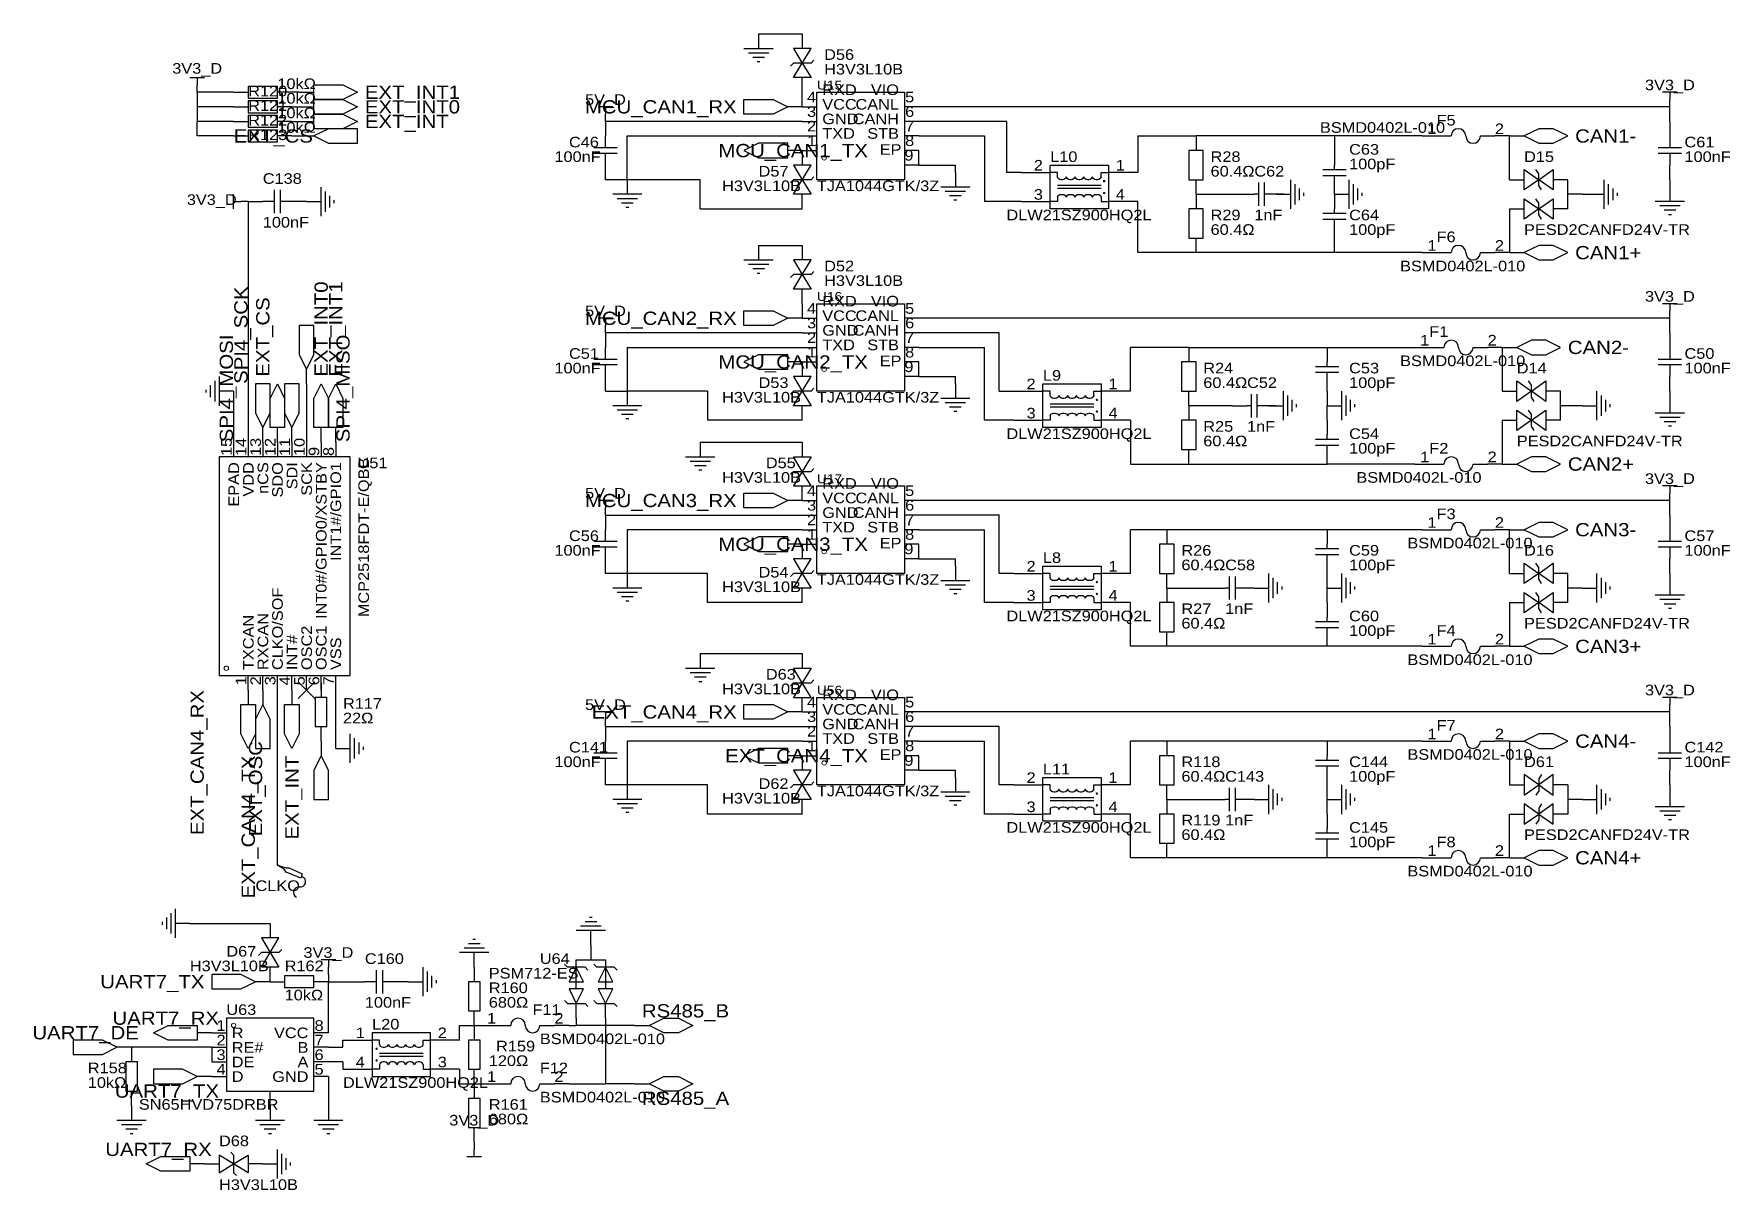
# Model space of a CAD drawing. Header units: millimetres. Extents: x 0 to 295, y 3 to 204.
import ezdxf
from ezdxf.enums import TextEntityAlignment as Align

# ---------------------------------------------------------------- set-up
doc = ezdxf.new("R2010")
doc.units = ezdxf.units.MM
doc.header["$MEASUREMENT"] = 0
doc.styles.get("Standard").update_dxf_attribs({"font": 'arial.ttf'})

msp = doc.modelspace()

# ---------------------------------------------------------------- texts
at = {"color": 1, "true_color": 0x000080, "width": 1.1}
for s, height, p in [('D56', 1.849, (137.16, 199.39)), ('H3V3L10B', 1.849, (137.16, 196.85)), ('R120', 1.849, (36.83, 193.04)), ('10kΩ', 1.849, (41.91, 194.31)), ('U15', 1.56, (135.89, 194.31)), ('R121', 1.849, (36.83, 190.5)), ('10kΩ', 1.849, (41.91, 191.77)), ('R122', 1.849, (36.83, 187.96)), ('10kΩ', 1.849, (41.91, 189.23)), ('10kΩ', 1.849, (41.91, 186.69)), ('BSMD0402L-010', 1.8491, (223.52, 186.69)), ('F5', 1.849, (243.84, 187.96)), ('R123', 1.849, (36.83, 185.42)), ('C46', 1.849, (92.71, 184.15)), ('C61', 1.849, (287.02, 184.15)), ('100nF', 1.849, (90.17, 181.61)), ('L10', 1.849, (176.53, 181.61)), ('R28', 1.849, (204.47, 181.61)), ('C63', 1.849, (228.6, 182.88)), ('D15', 1.849, (259.08, 181.61)), ('100nF', 1.849, (287.02, 181.61)), ('C138', 1.849, (39.37, 177.8)), ('D57', 1.849, (125.73, 179.07)), ('60.4Ω', 1.849, (204.47, 179.07)), ('C62', 1.849, (212.09, 179.07)), ('100pF', 1.849, (228.6, 180.34)), ('H3V3L10B', 1.849, (119.38, 176.53)), ('TJA1044GTK/3Z', 1.8491, (135.89, 176.53)), ('100nF', 1.849, (39.37, 170.18)), ('DLW21SZ900HQ2L', 1.8491, (168.91, 171.45)), ('R29', 1.849, (204.47, 171.45)), ('1nF', 1.849, (212.09, 171.45)), ('C64', 1.849, (228.6, 171.45)), ('60.4Ω', 1.849, (204.47, 168.91)), ('100pF', 1.849, (228.6, 168.91)), ('F6', 1.849, (243.84, 167.64)), ('PESD2CANFD24V-TR', 1.8491, (259.08, 168.91)), ('D52', 1.849, (137.16, 162.56)), ('BSMD0402L-010', 1.8491, (237.49, 162.56)), ('H3V3L10B', 1.849, (137.16, 160.02)), ('U16', 1.56, (135.89, 157.48)), ('F1', 1.849, (242.57, 151.13)), ('C51', 1.849, (92.71, 147.32)), ('BSMD0402L-010', 1.8491, (237.49, 146.05)), ('C50', 1.849, (287.02, 147.32)), ('100nF', 1.849, (90.17, 144.78)), ('L9', 1.849, (175.26, 143.51)), ('R24', 1.849, (203.2, 144.78)), ('C53', 1.849, (228.6, 144.78)), ('D14', 1.849, (257.81, 144.78)), ('100nF', 1.849, (287.02, 144.78)), ('H3V3L10B', 1.849, (119.38, 139.7)), ('D53', 1.849, (125.73, 142.24)), ('TJA1044GTK/3Z', 1.8491, (135.89, 139.7)), ('60.4Ω', 1.849, (203.2, 142.24)), ('C52', 1.849, (210.82, 142.24)), ('100pF', 1.849, (228.6, 142.24)), ('R25', 1.849, (203.2, 134.62)), ('1nF', 1.849, (210.82, 134.62)), ('DLW21SZ900HQ2L', 1.8491, (168.91, 133.35)), ('60.4Ω', 1.849, (203.2, 132.08)), ('C54', 1.849, (228.6, 133.35)), ('100pF', 1.849, (228.6, 130.81)), ('F2', 1.849, (242.57, 130.81)), ('PESD2CANFD24V-TR', 1.8491, (257.81, 132.08)), ('U51', 1.849, (55.88, 128.27)), ('D55', 1.849, (127, 128.27)), ('H3V3L10B', 1.849, (119.38, 125.73)), ('U17', 1.56, (135.89, 125.73)), ('BSMD0402L-010', 1.8491, (229.87, 125.73)), ('F3', 1.849, (243.84, 119.38)), ('100nF', 1.849, (90.17, 113.03)), ('C56', 1.849, (92.71, 115.57)), ('R26', 1.849, (199.39, 113.03)), ('C59', 1.849, (228.6, 113.03)), ('BSMD0402L-010', 1.8491, (238.76, 114.3)), ('D16', 1.849, (259.08, 113.03)), ('C57', 1.849, (287.02, 115.57)), ('100nF', 1.849, (287.02, 113.03)), ('L8', 1.849, (175.26, 111.76)), ('60.4Ω', 1.849, (199.39, 110.49)), ('C58', 1.849, (207.01, 110.49)), ('100pF', 1.849, (228.6, 110.49)), ('D54', 1.849, (125.73, 109.22)), ('TJA1044GTK/3Z', 1.8491, (135.89, 107.95)), ('H3V3L10B', 1.849, (119.38, 106.68)), ('DLW21SZ900HQ2L', 1.8491, (168.91, 101.6)), ('R27', 1.849, (199.39, 102.87)), ('1nF', 1.849, (207.01, 102.87)), ('C60', 1.849, (228.6, 101.6)), ('60.4Ω', 1.849, (199.39, 100.33)), ('100pF', 1.849, (228.6, 99.06)), ('F4', 1.849, (243.84, 99.06)), ('PESD2CANFD24V-TR', 1.8491, (259.08, 100.33)), ('BSMD0402L-010', 1.8491, (238.76, 93.98)), ('D63', 1.849, (127, 91.44)), ('R117', 1.849, (53.34, 86.36)), ('H3V3L10B', 1.849, (119.38, 88.9)), ('U56', 1.56, (135.89, 88.9)), ('22Ω', 1.849, (53.34, 83.82)), ('F7', 1.849, (243.84, 82.55)), ('C141', 1.849, (92.71, 78.74)), ('BSMD0402L-010', 1.8491, (238.76, 77.47)), ('C142', 1.849, (287.02, 78.74)), ('100nF', 1.849, (90.17, 76.2)), ('L11', 1.849, (175.26, 74.93)), ('R118', 1.849, (199.39, 76.2)), ('C144', 1.849, (228.6, 76.2)), ('D61', 1.849, (259.08, 76.2)), ('100nF', 1.849, (287.02, 76.2)), ('D62', 1.849, (125.73, 72.39)), ('60.4Ω', 1.849, (199.39, 73.66)), ('C143', 1.849, (207.01, 73.66)), ('100pF', 1.849, (228.6, 73.66)), ('H3V3L10B', 1.849, (119.38, 69.85)), ('TJA1044GTK/3Z', 1.8491, (135.89, 71.12)), ('R119', 1.849, (199.39, 66.04)), ('1nF', 1.849, (207.01, 66.04)), ('DLW21SZ900HQ2L', 1.8491, (168.91, 64.77)), ('60.4Ω', 1.849, (199.39, 63.5)), ('C145', 1.849, (228.6, 64.77)), ('PESD2CANFD24V-TR', 1.8491, (259.08, 63.5)), ('100pF', 1.849, (228.6, 62.23)), ('F8', 1.849, (243.84, 62.23)), ('BSMD0402L-010', 1.8491, (238.76, 57.15)), ('CLKO', 1.849, (38.1, 54.61)), ('D67', 1.849, (33.02, 43.18)), ('C160', 1.849, (57.15, 41.91)), ('U64', 1.849, (87.63, 41.91)), ('H3V3L10B', 1.849, (26.67, 40.64)), ('R162', 1.849, (43.18, 40.64)), ('PSM712-ES', 1.849, (78.74, 39.37)), ('R160', 1.849, (78.74, 36.83)), ('10kΩ', 1.849, (43.18, 35.56)), ('100nF', 1.849, (57.15, 34.29)), ('680Ω', 1.849, (78.74, 34.29)), ('U63', 1.849, (33.02, 33.02)), ('L20', 1.849, (58.42, 30.48)), ('F11', 1.849, (86.36, 33.02)), ('BSMD0402L-010', 1.8491, (87.63, 27.94)), ('R159', 1.849, (80.01, 26.67)), ('R158', 1.849, (8.89, 22.86)), ('120Ω', 1.849, (78.74, 24.13)), ('F12', 1.849, (87.63, 22.86)), ('10kΩ', 1.849, (8.89, 20.32)), ('DLW21SZ900HQ2L', 1.8491, (53.34, 20.32)), ('SN65HVD75DRBR', 1.8491, (17.78, 16.51)), ('R161', 1.849, (78.74, 16.51)), ('BSMD0402L-010', 1.8491, (87.63, 17.78)), ('680Ω', 1.849, (78.74, 13.97)), ('D68', 1.849, (31.75, 10.16)), ('H3V3L10B', 1.849, (31.75, 2.54))]:
    msp.add_text(s, height=height, dxfattribs=at).set_placement(p, align=Align.BOTTOM_LEFT)
for p in [(27.94, 199.39), (27.94, 199.39), (30.48, 176.53), (30.48, 176.53)]:
    msp.add_text('3V3_D', height=1.849, dxfattribs=at).set_placement(p, align=Align.TOP_CENTER)
for s, p in [('EXT_INT1', (57.15, 194.31)), ('EXT_INT1', (57.15, 194.31)), ('EXT_INT0', (57.15, 191.77)), ('EXT_INT0', (57.15, 191.77)), ('EXT_INT', (57.15, 189.23)), ('EXT_INT', (57.15, 189.23)), ('EXT_CS', (34.29, 186.69)), ('EXT_CS', (34.29, 186.69)), ('CAN1-', (267.97, 186.69)), ('CAN1-', (267.97, 186.69)), ('CAN1+', (267.97, 166.37)), ('CAN1+', (267.97, 166.37)), ('CAN2-', (266.7, 149.86)), ('CAN2-', (266.7, 149.86)), ('CAN2+', (266.7, 129.54)), ('CAN2+', (266.7, 129.54)), ('CAN3-', (267.97, 118.11)), ('CAN3-', (267.97, 118.11)), ('CAN3+', (267.97, 97.79)), ('CAN3+', (267.97, 97.79)), ('CAN4-', (267.97, 81.28)), ('CAN4-', (267.97, 81.28)), ('CAN4+', (267.97, 60.96)), ('CAN4+', (267.97, 60.96)), ('RS485_B', (105.41, 34.29)), ('RS485_B', (105.41, 34.29)), ('RS485_A', (105.41, 19.05)), ('RS485_A', (105.41, 19.05))]:
    msp.add_text(s, height=2.311, dxfattribs=at).set_placement(p, align=Align.MIDDLE_LEFT)
at = {"color": 1, "true_color": 0x000000, "width": 1.1}
for s, height, p in [('RXD', 1.849, (136.83, 193.27)), ('VCC', 1.849, (136.83, 190.73)), ('5', 1.85, (151.26, 192)), ('GND', 1.849, (136.83, 188.19)), ('6', 1.85, (151.26, 189.46)), ('7', 1.85, (151.26, 186.92)), ('TXD', 1.849, (136.83, 185.65)), ('8', 1.85, (151.26, 184.38)), ('2', 1.85, (254, 186.46)), ('9', 1.85, (151.13, 181.84)), ('1', 1.85, (187.96, 180.11)), ('4', 1.85, (187.96, 175.03)), ('2', 1.85, (254, 166.14)), ('RXD', 1.849, (136.83, 156.44)), ('5', 1.85, (151.26, 155.17)), ('VCC', 1.849, (136.83, 153.9)), ('GND', 1.849, (136.83, 151.36)), ('6', 1.85, (151.26, 152.63)), ('TXD', 1.849, (136.83, 148.82)), ('7', 1.85, (151.26, 150.09)), ('2', 1.85, (252.73, 149.63)), ('8', 1.85, (151.26, 147.55)), ('9', 1.85, (151.13, 145.01)), ('1', 1.85, (186.69, 142.01)), ('4', 1.85, (186.69, 136.93)), ('2', 1.85, (252.73, 129.31)), ('RXD', 1.849, (136.83, 124.69)), ('VCC', 1.849, (136.83, 122.15)), ('5', 1.85, (151.26, 123.42)), ('GND', 1.849, (136.83, 119.61)), ('6', 1.85, (151.26, 120.88)), ('TXD', 1.849, (136.83, 117.07)), ('8', 1.85, (151.26, 115.8)), ('7', 1.85, (151.26, 118.34)), ('2', 1.85, (254, 117.88)), ('9', 1.85, (151.13, 113.26)), ('1', 1.85, (186.69, 110.26)), ('4', 1.85, (186.69, 105.18)), ('2', 1.85, (254, 97.56)), ('RXD', 1.849, (136.83, 87.86)), ('5', 1.85, (151.26, 86.59)), ('VCC', 1.849, (136.83, 85.32)), ('6', 1.85, (151.26, 84.05)), ('GND', 1.849, (136.83, 82.78)), ('7', 1.85, (151.26, 81.51)), ('2', 1.85, (254, 81.05)), ('TXD', 1.849, (136.83, 80.24)), ('8', 1.85, (151.26, 78.97)), ('9', 1.85, (151.13, 76.43)), ('1', 1.85, (186.69, 73.43)), ('4', 1.85, (186.69, 68.35)), ('2', 1.85, (254, 60.73)), ('8', 1.85, (48.39, 30.25)), ('2', 1.85, (90.17, 31.52)), ('R', 1.85, (33.96, 28.98)), ('7', 1.85, (48.39, 27.71)), ('2', 1.85, (69.85, 28.98)), ('RE#', 1.849, (33.96, 26.44)), ('6', 1.85, (48.39, 25.17)), ('DE', 1.849, (33.96, 23.9)), ('D', 1.85, (33.96, 21.36)), ('5', 1.85, (48.39, 22.63)), ('3', 1.85, (69.85, 23.9)), ('2', 1.85, (90.17, 21.36))]:
    msp.add_text(s, height=height, dxfattribs=at).set_placement(p, align=Align.BOTTOM_LEFT)
for s, height, p in [('VIO', 1.849, (150.19, 193.27)), ('4', 1.85, (135.76, 192)), ('CANL', 1.849, (150.19, 190.73)), ('3', 1.85, (135.76, 189.46)), ('2', 1.85, (135.76, 186.92)), ('CANH', 1.849, (150.19, 188.19)), ('1', 1.85, (135.76, 184.38)), ('STB', 1.849, (150.19, 185.65)), ('1', 1.85, (243.84, 186.46)), ('EP', 1.849, (150.62, 182.86)), ('2', 1.85, (175.26, 180.11)), ('3', 1.85, (175.26, 175.03)), ('1', 1.85, (243.84, 166.14)), ('4', 1.85, (135.76, 155.17)), ('VIO', 1.849, (150.19, 156.44)), ('3', 1.85, (135.76, 152.63)), ('CANH', 1.849, (150.19, 151.36)), ('CANL', 1.849, (150.19, 153.9)), ('2', 1.85, (135.76, 150.09)), ('STB', 1.849, (150.19, 148.82)), ('1', 1.85, (242.57, 149.63)), ('1', 1.85, (135.76, 147.55)), ('EP', 1.849, (150.62, 146.03)), ('2', 1.85, (173.99, 142.01)), ('3', 1.85, (173.99, 136.93)), ('1', 1.85, (242.57, 129.31)), ('VIO', 1.849, (150.19, 124.69)), ('4', 1.85, (135.76, 123.42)), ('CANL', 1.849, (150.19, 122.15)), ('3', 1.85, (135.76, 120.88)), ('CANH', 1.849, (150.19, 119.61)), ('2', 1.85, (135.76, 118.34)), ('1', 1.85, (135.76, 115.8)), ('STB', 1.849, (150.19, 117.07)), ('1', 1.85, (243.84, 117.88)), ('EP', 1.849, (150.62, 114.28)), ('2', 1.85, (173.99, 110.26)), ('3', 1.85, (173.99, 105.18)), ('1', 1.85, (243.84, 97.56)), ('4', 1.85, (135.76, 86.59)), ('VIO', 1.849, (150.19, 87.86)), ('3', 1.85, (135.76, 84.05)), ('CANL', 1.849, (150.19, 85.32)), ('2', 1.85, (135.76, 81.51)), ('CANH', 1.849, (150.19, 82.78)), ('1', 1.85, (243.84, 81.05)), ('1', 1.85, (135.76, 78.97)), ('STB', 1.849, (150.19, 80.24)), ('EP', 1.849, (150.62, 77.45)), ('2', 1.85, (173.99, 73.43)), ('3', 1.85, (173.99, 68.35)), ('1', 1.85, (243.84, 60.73)), ('1', 1.85, (32.89, 30.25)), ('1', 1.85, (80.01, 31.52)), ('2', 1.85, (32.89, 27.71)), ('VCC', 1.849, (47.32, 28.98)), ('1', 1.85, (57.15, 28.98)), ('3', 1.85, (32.89, 25.17)), ('B', 1.85, (47.32, 26.44)), ('4', 1.85, (32.89, 22.63)), ('GND', 1.849, (47.32, 21.36)), ('A', 1.85, (47.32, 23.9)), ('4', 1.85, (57.15, 23.9)), ('1', 1.85, (80.01, 21.36))]:
    msp.add_text(s, height=height, dxfattribs=at).set_placement(p, align=Align.BOTTOM_RIGHT)
at = {"color": 1, "true_color": 0x000080, "width": 1.1}
for s, p in [('3V3_D', (284.48, 195.58)), ('3V3_D', (284.48, 195.58)), ('5V_D', (99.06, 193.04)), ('5V_D', (99.06, 193.04)), ('3V3_D', (284.48, 158.75)), ('3V3_D', (284.48, 158.75)), ('5V_D', (99.06, 156.21)), ('5V_D', (99.06, 156.21)), ('3V3_D', (284.48, 127)), ('3V3_D', (284.48, 127)), ('5V_D', (99.06, 124.46)), ('5V_D', (99.06, 124.46)), ('3V3_D', (284.48, 90.17)), ('3V3_D', (284.48, 90.17)), ('5V_D', (99.06, 87.63)), ('5V_D', (99.06, 87.63)), ('3V3_D', (50.8, 44.45)), ('3V3_D', (50.8, 44.45)), ('3V3_D', (76.2, 15.24)), ('3V3_D', (76.2, 15.24))]:
    msp.add_text(s, height=1.849, dxfattribs=at).set_placement(p, align=Align.MIDDLE_CENTER)
for s, height, p in [('MCU_CAN1_RX', 2.3114, (121.92, 191.77)), ('MCU_CAN1_RX', 2.3114, (121.92, 191.77)), ('MCU_CAN1_TX', 2.3114, (144.78, 184.15)), ('MCU_CAN1_TX', 2.3114, (144.78, 184.15)), ('MCU_CAN2_RX', 2.3114, (121.92, 154.94)), ('MCU_CAN2_RX', 2.3114, (121.92, 154.94)), ('MCU_CAN2_TX', 2.3114, (144.78, 147.32)), ('MCU_CAN2_TX', 2.3114, (144.78, 147.32)), ('MCU_CAN3_RX', 2.3114, (121.92, 123.19)), ('MCU_CAN3_RX', 2.3114, (121.92, 123.19)), ('MCU_CAN3_TX', 2.3114, (144.78, 115.57)), ('MCU_CAN3_TX', 2.3114, (144.78, 115.57)), ('EXT_CAN4_RX', 2.3114, (121.92, 86.36)), ('EXT_CAN4_RX', 2.3114, (121.92, 86.36)), ('EXT_CAN4_TX', 2.3114, (144.78, 78.74)), ('EXT_CAN4_TX', 2.3114, (144.78, 78.74)), ('UART7_TX', 2.311, (29.21, 39.37)), ('UART7_TX', 2.311, (29.21, 39.37)), ('UART7_RX', 2.311, (31.75, 33.02)), ('UART7_RX', 2.311, (31.75, 33.02)), ('UART7_DE', 2.311, (17.78, 30.48)), ('UART7_DE', 2.311, (17.78, 30.48)), ('UART7_TX', 2.311, (31.75, 20.32)), ('UART7_TX', 2.311, (31.75, 20.32)), ('UART7_RX', 2.311, (30.48, 10.16)), ('UART7_RX', 2.311, (30.48, 10.16))]:
    msp.add_text(s, height=height, dxfattribs=at).set_placement(p, align=Align.MIDDLE_RIGHT)
for s, p in [('SPI4_SCK', (35.56, 143.51)), ('SPI4_SCK', (35.56, 143.51)), ('EXT_INT0', (49.53, 144.78)), ('EXT_INT0', (49.53, 144.78)), ('EXT_INT1', (52.07, 144.78)), ('EXT_INT1', (52.07, 144.78)), ('EXT_CS', (39.37, 144.78)), ('EXT_CS', (39.37, 144.78)), ('SPI4_MOSI', (33.02, 133.35)), ('SPI4_MOSI', (33.02, 133.35)), ('SPI4_MISO', (53.34, 133.35)), ('SPI4_MISO', (53.34, 133.35))]:
    msp.add_text(s, height=2.311, rotation=90, dxfattribs=at).set_placement(p, align=Align.MIDDLE_LEFT)
at = {"color": 1, "true_color": 0x000000, "width": 1.1}
for s, height, p in [('15', 1.849, (34.52, 130.94)), ('14', 1.849, (37.06, 130.94)), ('13', 1.849, (39.6, 130.94)), ('12', 1.849, (42.14, 130.94)), ('11', 1.849, (44.68, 130.94)), ('10', 1.849, (47.22, 130.94)), ('9', 1.85, (49.76, 130.94)), ('8', 1.85, (52.3, 130.94)), ('CLKO/SOF', 1.849, (43.41, 93.65)), ('TXCAN', 1.849, (38.33, 93.65)), ('RXCAN', 1.849, (40.87, 93.65)), ('OSC2', 1.849, (48.49, 93.65)), ('OSC1', 1.849, (51.03, 93.65)), ('INT#', 1.849, (45.95, 93.65)), ('VSS', 1.849, (53.57, 93.65))]:
    msp.add_text(s, height=height, rotation=90, dxfattribs=at).set_placement(p, align=Align.BOTTOM_LEFT)
at = {"color": 1, "true_color": 0x000080, "width": 1.1}
msp.add_text('MCP2518FDT-E/QBB', height=1.8491, rotation=90, dxfattribs=at).set_placement((58.42, 102.87), align=Align.BOTTOM_LEFT)
at = {"color": 1, "true_color": 0x000000, "width": 1.1}
for s, height, p in [('EPAD', 1.849, (35.79, 129.87)), ('VDD', 1.849, (38.33, 129.87)), ('nCS', 1.849, (40.87, 129.87)), ('SDO', 1.849, (43.41, 129.87)), ('SDI', 1.849, (45.95, 129.87)), ('SCK', 1.849, (48.49, 129.87)), ('INT0#/GPIO0/XSTBY', 1.8491, (51.03, 129.87)), ('INT1#/GPIO1', 1.8491, (53.57, 129.87)), ('1', 1.85, (37.06, 92.58)), ('2', 1.85, (39.6, 92.58)), ('3', 1.85, (42.14, 92.58)), ('4', 1.85, (44.68, 92.58)), ('5', 1.85, (47.22, 92.58)), ('6', 1.85, (49.76, 92.58)), ('7', 1.85, (52.3, 92.58))]:
    msp.add_text(s, height=height, rotation=90, dxfattribs=at).set_placement(p, align=Align.BOTTOM_RIGHT)
at = {"color": 1, "true_color": 0x000080, "width": 1.1}
for s, height, p in [('EXT_CAN4_RX', 2.3114, (27.94, 90.17)), ('EXT_CAN4_RX', 2.3114, (27.94, 90.17)), ('EXT_OSC', 2.311, (38.1, 81.28)), ('EXT_OSC', 2.311, (38.1, 81.28)), ('EXT_CAN4_TX', 2.3114, (36.83, 78.74)), ('EXT_CAN4_TX', 2.3114, (36.83, 78.74)), ('EXT_INT', 2.311, (44.45, 78.74)), ('EXT_INT', 2.311, (44.45, 78.74))]:
    msp.add_text(s, height=height, rotation=90, dxfattribs=at).set_placement(p, align=Align.MIDDLE_RIGHT)

# ---------------------------------------------------------------- linework, layer by layer
at = {"color": 1, "true_color": 0x880000}
for points in [[(125.73, 204.47), (125.73, 201.93)], [(133.35, 204.47), (133.35, 201.93)], [(27.94, 194.31), (27.94, 195.58)], [(133.35, 194.31), (133.35, 196.85)], [(34.29, 194.31), (36.83, 194.31)], [(44.45, 194.31), (41.91, 194.31)], [(45.72, 194.31), (48.26, 194.31)], [(284.48, 191.77), (284.48, 193.04)], [(34.29, 191.77), (36.83, 191.77)], [(34.29, 189.23), (36.83, 189.23)], [(44.45, 191.77), (41.91, 191.77)], [(44.45, 189.23), (41.91, 189.23)], [(45.72, 191.77), (48.26, 191.77)], [(45.72, 189.23), (48.26, 189.23)], [(99.06, 189.23), (99.06, 190.5)], [(99.06, 189.23), (99.06, 186.69)], [(133.35, 191.77), (130.81, 191.77)], [(133.35, 191.77), (135.89, 191.77)], [(133.35, 189.23), (135.89, 189.23)], [(153.67, 191.77), (151.13, 191.77)], [(153.67, 189.23), (151.13, 189.23)], [(284.48, 189.23), (284.48, 186.69)], [(34.29, 186.69), (36.83, 186.69)], [(44.45, 186.69), (41.91, 186.69)], [(45.72, 186.69), (48.26, 186.69)], [(133.35, 186.69), (135.89, 186.69)], [(153.67, 186.69), (151.13, 186.69)], [(201.93, 186.69), (201.93, 184.15)], [(241.3, 186.69), (243.84, 186.69)], [(256.54, 186.69), (254, 186.69)], [(256.54, 186.69), (259.08, 186.69)], [(133.35, 184.15), (130.81, 184.15)], [(133.35, 184.15), (135.89, 184.15)], [(133.35, 184.15), (133.35, 181.61)], [(153.67, 184.15), (151.13, 184.15)], [(226.06, 184.15), (226.06, 181.61)], [(99.06, 179.07), (99.06, 181.61)], [(153.67, 181.61), (151.13, 181.61)], [(160.02, 180.34), (160.02, 177.8)], [(171.45, 180.34), (176.53, 180.34)], [(191.77, 180.34), (186.69, 180.34)], [(284.48, 179.07), (284.48, 181.61)], [(102.87, 179.07), (102.87, 176.53)], [(201.93, 176.53), (201.93, 179.07)], [(226.06, 176.53), (226.06, 179.07)], [(256.54, 179.07), (259.08, 179.07)], [(284.48, 177.8), (284.48, 175.26)], [(36.83, 175.26), (35.56, 175.26)], [(36.83, 175.26), (39.37, 175.26)], [(46.99, 175.26), (44.45, 175.26)], [(46.99, 175.26), (49.53, 175.26)], [(133.35, 173.99), (133.35, 176.53)], [(171.45, 175.26), (176.53, 175.26)], [(191.77, 175.26), (186.69, 175.26)], [(201.93, 176.53), (201.93, 173.99)], [(209.55, 176.53), (212.09, 176.53)], [(217.17, 176.53), (214.63, 176.53)], [(215.9, 176.53), (218.44, 176.53)], [(226.06, 176.53), (228.6, 176.53)], [(226.06, 176.53), (226.06, 173.99)], [(269.24, 176.53), (266.7, 176.53)], [(270.51, 176.53), (273.05, 176.53)], [(226.06, 168.91), (226.06, 171.45)], [(256.54, 173.99), (259.08, 173.99)], [(201.93, 166.37), (201.93, 168.91)], [(125.73, 167.64), (125.73, 165.1)], [(133.35, 167.64), (133.35, 165.1)], [(241.3, 166.37), (243.84, 166.37)], [(256.54, 166.37), (254, 166.37)], [(256.54, 166.37), (259.08, 166.37)], [(133.35, 157.48), (133.35, 160.02)], [(99.06, 152.4), (99.06, 153.67)], [(133.35, 154.94), (130.81, 154.94)], [(133.35, 154.94), (135.89, 154.94)], [(153.67, 154.94), (151.13, 154.94)], [(284.48, 154.94), (284.48, 156.21)], [(99.06, 152.4), (99.06, 149.86)], [(133.35, 152.4), (135.89, 152.4)], [(153.67, 152.4), (151.13, 152.4)], [(284.48, 152.4), (284.48, 149.86)], [(133.35, 149.86), (135.89, 149.86)], [(153.67, 149.86), (151.13, 149.86)], [(200.66, 149.86), (200.66, 147.32)], [(224.79, 149.86), (224.79, 147.32)], [(240.03, 149.86), (242.57, 149.86)], [(255.27, 149.86), (252.73, 149.86)], [(255.27, 149.86), (257.81, 149.86)], [(46.99, 143.51), (46.99, 146.05)], [(99.06, 142.24), (99.06, 144.78)], [(133.35, 147.32), (130.81, 147.32)], [(133.35, 147.32), (135.89, 147.32)], [(133.35, 147.32), (133.35, 144.78)], [(153.67, 147.32), (151.13, 147.32)], [(153.67, 144.78), (151.13, 144.78)], [(224.79, 142.24), (224.79, 144.78)], [(284.48, 142.24), (284.48, 144.78)], [(34.29, 142.24), (31.75, 142.24)], [(102.87, 142.24), (102.87, 139.7)], [(160.02, 143.51), (160.02, 140.97)], [(170.18, 142.24), (175.26, 142.24)], [(190.5, 142.24), (185.42, 142.24)], [(200.66, 139.7), (200.66, 142.24)], [(255.27, 142.24), (257.81, 142.24)], [(133.35, 137.16), (133.35, 139.7)], [(200.66, 139.7), (200.66, 137.16)], [(208.28, 139.7), (210.82, 139.7)], [(215.9, 139.7), (213.36, 139.7)], [(214.63, 139.7), (217.17, 139.7)], [(224.79, 139.7), (227.33, 139.7)], [(267.97, 139.7), (265.43, 139.7)], [(269.24, 139.7), (271.78, 139.7)], [(284.48, 140.97), (284.48, 138.43)], [(170.18, 137.16), (175.26, 137.16)], [(190.5, 137.16), (185.42, 137.16)], [(224.79, 137.16), (224.79, 134.62)], [(255.27, 137.16), (257.81, 137.16)], [(34.29, 133.35), (34.29, 130.81)], [(36.83, 133.35), (36.83, 130.81)], [(39.37, 133.35), (39.37, 135.89)], [(39.37, 133.35), (39.37, 130.81)], [(41.91, 133.35), (41.91, 135.89)], [(41.91, 133.35), (41.91, 130.81)], [(44.45, 133.35), (44.45, 135.89)], [(44.45, 133.35), (44.45, 130.81)], [(46.99, 133.35), (46.99, 130.81)], [(49.53, 133.35), (49.53, 135.89)], [(49.53, 133.35), (49.53, 130.81)], [(52.07, 133.35), (52.07, 135.89)], [(52.07, 133.35), (52.07, 130.81)], [(115.57, 133.35), (115.57, 130.81)], [(133.35, 133.35), (133.35, 130.81)], [(200.66, 129.54), (200.66, 132.08)], [(224.79, 129.54), (224.79, 132.08)], [(240.03, 129.54), (242.57, 129.54)], [(255.27, 129.54), (252.73, 129.54)], [(255.27, 129.54), (257.81, 129.54)], [(133.35, 123.19), (133.35, 125.73)], [(284.48, 123.19), (284.48, 124.46)], [(99.06, 120.65), (99.06, 121.92)], [(133.35, 123.19), (130.81, 123.19)], [(133.35, 123.19), (135.89, 123.19)], [(153.67, 123.19), (151.13, 123.19)], [(99.06, 120.65), (99.06, 118.11)], [(133.35, 120.65), (135.89, 120.65)], [(153.67, 120.65), (151.13, 120.65)], [(284.48, 120.65), (284.48, 118.11)], [(133.35, 115.57), (130.81, 115.57)], [(133.35, 118.11), (135.89, 118.11)], [(133.35, 115.57), (135.89, 115.57)], [(133.35, 115.57), (133.35, 113.03)], [(153.67, 118.11), (151.13, 118.11)], [(153.67, 115.57), (151.13, 115.57)], [(196.85, 118.11), (196.85, 115.57)], [(224.79, 118.11), (224.79, 115.57)], [(241.3, 118.11), (243.84, 118.11)], [(256.54, 118.11), (254, 118.11)], [(256.54, 118.11), (259.08, 118.11)], [(99.06, 110.49), (99.06, 113.03)], [(153.67, 113.03), (151.13, 113.03)], [(224.79, 110.49), (224.79, 113.03)], [(284.48, 110.49), (284.48, 113.03)], [(102.87, 110.49), (102.87, 107.95)], [(160.02, 111.76), (160.02, 109.22)], [(170.18, 110.49), (175.26, 110.49)], [(190.5, 110.49), (185.42, 110.49)], [(196.85, 107.95), (196.85, 110.49)], [(256.54, 110.49), (259.08, 110.49)], [(133.35, 105.41), (133.35, 107.95)], [(196.85, 107.95), (196.85, 105.41)], [(204.47, 107.95), (207.01, 107.95)], [(212.09, 107.95), (209.55, 107.95)], [(212.09, 107.95), (214.63, 107.95)], [(224.79, 107.95), (227.33, 107.95)], [(269.24, 107.95), (266.7, 107.95)], [(269.24, 107.95), (271.78, 107.95)], [(284.48, 109.22), (284.48, 106.68)], [(170.18, 105.41), (175.26, 105.41)], [(190.5, 105.41), (185.42, 105.41)], [(224.79, 105.41), (224.79, 102.87)], [(256.54, 105.41), (259.08, 105.41)], [(196.85, 97.79), (196.85, 100.33)], [(224.79, 97.79), (224.79, 100.33)], [(241.3, 97.79), (243.84, 97.79)], [(256.54, 97.79), (254, 97.79)], [(256.54, 97.79), (259.08, 97.79)], [(115.57, 96.52), (115.57, 93.98)], [(133.35, 96.52), (133.35, 93.98)], [(36.83, 90.17), (36.83, 92.71)], [(39.37, 90.17), (39.37, 92.71)], [(41.91, 90.17), (41.91, 92.71)], [(44.45, 90.17), (44.45, 92.71)], [(46.99, 90.17), (46.99, 92.71)], [(49.53, 90.17), (49.53, 92.71)], [(52.07, 90.17), (52.07, 92.71)], [(36.83, 90.17), (36.83, 87.63)], [(39.37, 90.17), (39.37, 87.63)], [(44.45, 90.17), (44.45, 87.63)], [(49.53, 91.44), (49.53, 88.9)], [(133.35, 86.36), (133.35, 88.9)], [(133.35, 86.36), (130.81, 86.36)], [(133.35, 86.36), (135.89, 86.36)], [(153.67, 86.36), (151.13, 86.36)], [(284.48, 86.36), (284.48, 87.63)], [(49.53, 81.28), (49.53, 83.82)], [(99.06, 83.82), (99.06, 85.09)], [(99.06, 83.82), (99.06, 81.28)], [(133.35, 83.82), (135.89, 83.82)], [(153.67, 83.82), (151.13, 83.82)], [(284.48, 83.82), (284.48, 81.28)], [(49.53, 81.28), (49.53, 78.74)], [(52.07, 80.01), (54.61, 80.01)], [(133.35, 81.28), (135.89, 81.28)], [(153.67, 81.28), (151.13, 81.28)], [(196.85, 81.28), (196.85, 78.74)], [(224.79, 81.28), (224.79, 78.74)], [(241.3, 81.28), (243.84, 81.28)], [(256.54, 81.28), (254, 81.28)], [(256.54, 81.28), (259.08, 81.28)], [(133.35, 78.74), (130.81, 78.74)], [(133.35, 78.74), (133.35, 76.2)], [(133.35, 78.74), (135.89, 78.74)], [(153.67, 78.74), (151.13, 78.74)], [(99.06, 73.66), (99.06, 76.2)], [(153.67, 76.2), (151.13, 76.2)], [(160.02, 74.93), (160.02, 72.39)], [(224.79, 73.66), (224.79, 76.2)], [(284.48, 73.66), (284.48, 76.2)], [(102.87, 73.66), (102.87, 71.12)], [(133.35, 68.58), (133.35, 71.12)], [(170.18, 73.66), (175.26, 73.66)], [(190.5, 73.66), (185.42, 73.66)], [(196.85, 71.12), (196.85, 73.66)], [(196.85, 71.12), (196.85, 68.58)], [(204.47, 71.12), (207.01, 71.12)], [(212.09, 71.12), (209.55, 71.12)], [(212.09, 71.12), (214.63, 71.12)], [(224.79, 71.12), (227.33, 71.12)], [(256.54, 73.66), (259.08, 73.66)], [(269.24, 71.12), (266.7, 71.12)], [(269.24, 71.12), (271.78, 71.12)], [(284.48, 72.39), (284.48, 69.85)], [(170.18, 68.58), (175.26, 68.58)], [(190.5, 68.58), (185.42, 68.58)], [(224.79, 68.58), (224.79, 66.04)], [(256.54, 68.58), (259.08, 68.58)], [(196.85, 60.96), (196.85, 63.5)], [(224.79, 60.96), (224.79, 63.5)], [(41.91, 59.69), (42.16, 59.69)], [(241.3, 60.96), (243.84, 60.96)], [(256.54, 60.96), (254, 60.96)], [(256.54, 60.96), (259.08, 60.96)], [(26.67, 49.53), (24.13, 49.53)], [(40.64, 49.53), (40.64, 46.99)], [(96.52, 45.72), (96.52, 48.26)], [(76.2, 41.91), (76.2, 44.45)], [(96.52, 45.72), (96.52, 43.18)], [(40.64, 39.37), (40.64, 41.91)], [(50.8, 40.64), (50.8, 41.91)], [(76.2, 41.91), (76.2, 39.37)], [(40.64, 39.37), (38.1, 39.37)], [(40.64, 39.37), (43.18, 39.37)], [(50.8, 39.37), (48.26, 39.37)], [(54.61, 39.37), (57.15, 39.37)], [(64.77, 39.37), (62.23, 39.37)], [(64.77, 39.37), (67.31, 39.37)], [(93.98, 33.02), (93.98, 35.56)], [(99.06, 33.02), (99.06, 35.56)], [(76.2, 31.75), (76.2, 34.29)], [(30.48, 30.48), (27.94, 30.48)], [(30.48, 30.48), (33.02, 30.48)], [(50.8, 30.48), (48.26, 30.48)], [(76.2, 31.75), (76.2, 29.21)], [(77.47, 31.75), (80.01, 31.75)], [(92.71, 31.75), (90.17, 31.75)], [(104.14, 31.75), (106.68, 31.75)], [(16.51, 27.94), (13.97, 27.94)], [(16.51, 27.94), (16.51, 25.4)], [(30.48, 27.94), (33.02, 27.94)], [(50.8, 27.94), (48.26, 27.94)], [(53.34, 29.21), (58.42, 29.21)], [(73.66, 29.21), (68.58, 29.21)], [(30.48, 25.4), (33.02, 25.4)], [(50.8, 25.4), (48.26, 25.4)], [(53.34, 24.13), (58.42, 24.13)], [(73.66, 24.13), (68.58, 24.13)], [(76.2, 21.59), (76.2, 24.13)], [(30.48, 22.86), (27.94, 22.86)], [(30.48, 22.86), (33.02, 22.86)], [(50.8, 22.86), (48.26, 22.86)], [(76.2, 21.59), (76.2, 19.05)], [(77.47, 21.59), (80.01, 21.59)], [(92.71, 21.59), (90.17, 21.59)], [(104.14, 21.59), (106.68, 21.59)], [(16.51, 17.78), (16.51, 20.32)], [(16.51, 17.78), (16.51, 15.24)], [(40.64, 17.78), (40.64, 20.32)], [(40.64, 17.78), (40.64, 15.24)], [(50.8, 17.78), (50.8, 15.24)], [(76.2, 11.43), (76.2, 13.97)], [(76.2, 11.43), (76.2, 10.16)], [(29.21, 7.62), (26.67, 7.62)], [(29.21, 7.62), (31.75, 7.62)], [(39.37, 7.62), (36.83, 7.62)], [(39.37, 7.62), (41.91, 7.62)]]:
    msp.add_lwpolyline(points, dxfattribs=at)
at = {"color": 1, "true_color": 0x008800}
for points in [[(125.73, 204.47), (133.35, 204.47)], [(34.29, 194.31), (27.94, 194.31)], [(27.94, 194.31), (27.94, 191.77)], [(45.72, 194.31), (44.45, 194.31)], [(133.35, 191.77), (133.35, 194.31)], [(34.29, 191.77), (27.94, 191.77)], [(27.94, 191.77), (27.94, 189.23)], [(34.29, 189.23), (27.94, 189.23)], [(27.94, 186.69), (27.94, 189.23)], [(44.45, 191.77), (45.72, 191.77)], [(44.45, 189.23), (45.72, 189.23)], [(133.35, 189.23), (99.06, 189.23)], [(284.48, 191.77), (153.67, 191.77)], [(168.91, 189.23), (153.67, 189.23)], [(168.91, 189.23), (168.91, 180.34)], [(284.48, 189.23), (284.48, 191.77)], [(34.29, 186.69), (27.94, 186.69)], [(44.45, 186.69), (45.72, 186.69)], [(102.87, 179.07), (102.87, 186.69)], [(102.87, 186.69), (133.35, 186.69)], [(153.67, 186.69), (165.1, 186.69)], [(165.1, 186.69), (165.1, 175.26)], [(191.77, 186.69), (201.93, 186.69)], [(191.77, 186.69), (191.77, 180.34)], [(226.06, 186.69), (201.93, 186.69)], [(241.3, 186.69), (226.06, 186.69)], [(226.06, 186.69), (226.06, 184.15)], [(256.54, 179.07), (256.54, 186.69)], [(153.67, 181.61), (153.67, 184.15)], [(153.67, 181.61), (160.02, 181.61)], [(160.02, 180.34), (160.02, 181.61)], [(171.45, 180.34), (168.91, 180.34)], [(102.87, 179.07), (99.06, 179.07)], [(115.57, 179.07), (102.87, 179.07)], [(115.57, 173.99), (115.57, 179.07)], [(284.48, 179.07), (284.48, 177.8)], [(36.83, 175.26), (36.83, 133.35)], [(171.45, 175.26), (165.1, 175.26)], [(191.77, 166.37), (191.77, 175.26)], [(201.93, 176.53), (209.55, 176.53)], [(215.9, 176.53), (217.17, 176.53)], [(269.24, 176.53), (270.51, 176.53)], [(115.57, 173.99), (133.35, 173.99)], [(256.54, 173.99), (256.54, 166.37)], [(226.06, 166.37), (226.06, 168.91)], [(125.73, 167.64), (133.35, 167.64)], [(201.93, 166.37), (191.77, 166.37)], [(226.06, 166.37), (201.93, 166.37)], [(241.3, 166.37), (226.06, 166.37)], [(133.35, 157.48), (133.35, 154.94)], [(284.48, 154.94), (153.67, 154.94)], [(284.48, 152.4), (284.48, 154.94)], [(133.35, 152.4), (99.06, 152.4)], [(167.64, 152.4), (153.67, 152.4)], [(167.64, 142.24), (167.64, 152.4)], [(102.87, 149.86), (102.87, 142.24)], [(102.87, 149.86), (133.35, 149.86)], [(153.67, 149.86), (165.1, 149.86)], [(165.1, 137.16), (165.1, 149.86)], [(200.66, 149.86), (190.5, 149.86)], [(190.5, 142.24), (190.5, 149.86)], [(200.66, 149.86), (224.79, 149.86)], [(224.79, 149.86), (240.03, 149.86)], [(255.27, 149.86), (255.27, 142.24)], [(153.67, 144.78), (153.67, 147.32)], [(153.67, 144.78), (160.02, 144.78)], [(160.02, 143.51), (160.02, 144.78)], [(34.29, 142.24), (34.29, 133.35)], [(46.99, 143.51), (46.99, 133.35)], [(99.06, 142.24), (102.87, 142.24)], [(116.84, 142.24), (102.87, 142.24)], [(116.84, 142.24), (116.84, 137.16)], [(167.64, 142.24), (170.18, 142.24)], [(224.79, 142.24), (224.79, 139.7)], [(284.48, 142.24), (284.48, 140.97)], [(208.28, 139.7), (200.66, 139.7)], [(214.63, 139.7), (215.9, 139.7)], [(224.79, 137.16), (224.79, 139.7)], [(269.24, 139.7), (267.97, 139.7)], [(133.35, 137.16), (116.84, 137.16)], [(170.18, 137.16), (165.1, 137.16)], [(190.5, 137.16), (190.5, 129.54)], [(255.27, 137.16), (255.27, 129.54)], [(115.57, 133.35), (133.35, 133.35)], [(190.5, 129.54), (200.66, 129.54)], [(200.66, 129.54), (224.79, 129.54)], [(240.03, 129.54), (224.79, 129.54)], [(284.48, 123.19), (153.67, 123.19)], [(284.48, 120.65), (284.48, 123.19)], [(99.06, 120.65), (133.35, 120.65)], [(167.64, 120.65), (153.67, 120.65)], [(167.64, 110.49), (167.64, 120.65)], [(102.87, 118.11), (102.87, 110.49)], [(133.35, 118.11), (102.87, 118.11)], [(153.67, 118.11), (165.1, 118.11)], [(153.67, 113.03), (153.67, 115.57)], [(165.1, 105.41), (165.1, 118.11)], [(196.85, 118.11), (190.5, 118.11)], [(190.5, 110.49), (190.5, 118.11)], [(224.79, 118.11), (196.85, 118.11)], [(241.3, 118.11), (224.79, 118.11)], [(256.54, 110.49), (256.54, 118.11)], [(153.67, 113.03), (160.02, 113.03)], [(160.02, 111.76), (160.02, 113.03)], [(102.87, 110.49), (99.06, 110.49)], [(116.84, 110.49), (102.87, 110.49)], [(116.84, 105.41), (116.84, 110.49)], [(170.18, 110.49), (167.64, 110.49)], [(224.79, 107.95), (224.79, 110.49)], [(284.48, 110.49), (284.48, 109.22)], [(196.85, 107.95), (204.47, 107.95)], [(224.79, 105.41), (224.79, 107.95)], [(133.35, 105.41), (116.84, 105.41)], [(170.18, 105.41), (165.1, 105.41)], [(190.5, 97.79), (190.5, 105.41)], [(256.54, 105.41), (256.54, 97.79)], [(196.85, 97.79), (190.5, 97.79)], [(224.79, 97.79), (196.85, 97.79)], [(241.3, 97.79), (224.79, 97.79)], [(115.57, 96.52), (133.35, 96.52)], [(41.91, 59.69), (41.91, 90.17)], [(49.53, 91.44), (49.53, 90.17)], [(52.07, 80.01), (52.07, 90.17)], [(284.48, 86.36), (153.67, 86.36)], [(284.48, 83.82), (284.48, 86.36)], [(99.06, 83.82), (133.35, 83.82)], [(167.64, 83.82), (153.67, 83.82)], [(167.64, 73.66), (167.64, 83.82)], [(102.87, 81.28), (102.87, 73.66)], [(133.35, 81.28), (102.87, 81.28)], [(153.67, 81.28), (165.1, 81.28)], [(165.1, 68.58), (165.1, 81.28)], [(196.85, 81.28), (190.5, 81.28)], [(190.5, 73.66), (190.5, 81.28)], [(224.79, 81.28), (196.85, 81.28)], [(241.3, 81.28), (224.79, 81.28)], [(256.54, 81.28), (256.54, 73.66)], [(153.67, 76.2), (153.67, 78.74)], [(153.67, 76.2), (160.02, 76.2)], [(160.02, 74.93), (160.02, 76.2)], [(102.87, 73.66), (99.06, 73.66)], [(116.84, 73.66), (102.87, 73.66)], [(116.84, 68.58), (116.84, 73.66)], [(170.18, 73.66), (167.64, 73.66)], [(196.85, 71.12), (204.47, 71.12)], [(224.79, 71.12), (224.79, 73.66)], [(224.79, 68.58), (224.79, 71.12)], [(284.48, 73.66), (284.48, 72.39)], [(133.35, 68.58), (116.84, 68.58)], [(170.18, 68.58), (165.1, 68.58)], [(190.5, 60.96), (190.5, 68.58)], [(256.54, 60.96), (256.54, 68.58)], [(196.85, 60.96), (190.5, 60.96)], [(224.79, 60.96), (196.85, 60.96)], [(241.3, 60.96), (224.79, 60.96)], [(26.67, 49.53), (40.64, 49.53)], [(50.8, 40.64), (50.8, 39.37)], [(50.8, 39.37), (54.61, 39.37)], [(50.8, 30.48), (50.8, 39.37)], [(93.98, 33.02), (93.98, 31.75)], [(99.06, 33.02), (99.06, 21.59)], [(73.66, 31.75), (76.2, 31.75)], [(73.66, 29.21), (73.66, 31.75)], [(76.2, 31.75), (77.47, 31.75)], [(92.71, 31.75), (93.98, 31.75)], [(104.14, 31.75), (93.98, 31.75)], [(30.48, 27.94), (16.51, 27.94)], [(30.48, 27.94), (30.48, 25.4)], [(50.8, 27.94), (53.34, 27.94)], [(53.34, 27.94), (53.34, 29.21)], [(53.34, 25.4), (50.8, 25.4)], [(53.34, 25.4), (53.34, 24.13)], [(73.66, 24.13), (73.66, 21.59)], [(50.8, 22.86), (50.8, 17.78)], [(73.66, 21.59), (76.2, 21.59)], [(76.2, 21.59), (77.47, 21.59)], [(92.71, 21.59), (99.06, 21.59)], [(104.14, 21.59), (99.06, 21.59)]]:
    msp.add_lwpolyline(points, dxfattribs=at)
at = {"color": 1, "true_color": 0xa00000}
for points in [[(123.19, 201.93), (128.27, 201.93)], [(123.95, 201.17), (127.51, 201.17)], [(124.71, 200.41), (126.75, 200.41)], [(125.48, 199.64), (125.98, 199.64)], [(134.87, 199.39), (131.83, 199.39)], [(26.67, 196.85), (29.21, 196.85)], [(27.94, 196.85), (27.94, 195.58)], [(285.75, 194.31), (283.21, 194.31)], [(284.48, 194.31), (284.48, 193.04)], [(100.33, 191.77), (97.79, 191.77)], [(99.06, 191.77), (99.06, 190.5)], [(99.06, 184.66), (99.06, 186.69)], [(243.84, 186.69), (246.38, 186.69)], [(251.46, 186.69), (254, 186.69)], [(284.48, 186.69), (284.48, 184.66)], [(97.03, 184.66), (101.09, 184.66)], [(101.09, 183.64), (97.03, 183.64)], [(99.06, 181.61), (99.06, 183.64)], [(282.45, 184.66), (286.51, 184.66)], [(286.51, 183.64), (282.45, 183.64)], [(284.48, 183.64), (284.48, 181.61)], [(177.8, 179.58), (177.8, 180.34), (176.53, 180.34)], [(185.42, 179.58), (185.42, 180.34), (186.69, 180.34)], [(224.03, 180.85), (228.09, 180.85)], [(226.06, 180.85), (226.06, 181.61)], [(262.13, 177.29), (261.62, 178.05), (261.62, 180.09), (261.11, 180.85)], [(41.4, 173.23), (41.4, 177.29)], [(42.42, 177.29), (42.42, 173.23)], [(49.53, 172.72), (49.53, 177.8)], [(134.87, 179.07), (131.83, 179.07)], [(162.56, 177.8), (157.48, 177.8)], [(179.32, 179.58), (179.18, 179.28), (178.92, 179.13), (178.68, 179.08), (178.45, 179.08), (178.2, 179.13), (177.94, 179.28), (177.8, 179.58)], [(185.42, 178.05), (177.8, 178.05)], [(185.42, 177.55), (177.8, 177.55)], [(180.85, 179.58), (180.7, 179.28), (180.44, 179.13), (180.2, 179.08), (179.97, 179.08), (179.73, 179.13), (179.47, 179.28), (179.32, 179.58)], [(182.37, 179.58), (182.23, 179.28), (181.97, 179.13), (181.72, 179.08), (181.5, 179.08), (181.25, 179.13), (180.99, 179.28), (180.85, 179.58)], [(183.9, 179.58), (183.75, 179.28), (183.49, 179.13), (183.25, 179.08), (183.02, 179.08), (182.78, 179.13), (182.52, 179.28), (182.37, 179.58)], [(185.42, 179.58), (185.28, 179.28), (185.02, 179.13), (184.77, 179.08), (184.54, 179.08), (184.3, 179.13), (184.04, 179.28), (183.9, 179.58)], [(212.85, 174.5), (212.85, 178.56)], [(213.87, 174.5), (213.87, 178.56)], [(218.44, 173.99), (218.44, 179.07)], [(219.2, 174.75), (219.2, 178.31)], [(219.96, 175.51), (219.96, 177.55)], [(224.03, 179.83), (228.09, 179.83)], [(226.06, 179.07), (226.06, 179.83)], [(228.6, 173.99), (228.6, 179.07)], [(229.36, 174.75), (229.36, 178.31)], [(230.12, 175.51), (230.12, 177.55)], [(266.7, 179.07), (264.16, 179.07)], [(266.7, 173.99), (266.7, 179.07)], [(273.05, 173.99), (273.05, 179.07)], [(273.81, 174.75), (273.81, 178.31)], [(274.57, 175.51), (274.57, 177.55)], [(34.29, 173.99), (34.29, 176.53)], [(34.29, 175.26), (35.56, 175.26)], [(41.4, 175.26), (39.37, 175.26)], [(44.45, 175.26), (42.42, 175.26)], [(50.29, 173.48), (50.29, 177.04)], [(51.05, 174.24), (51.05, 176.28)], [(51.82, 175.01), (51.82, 175.51)], [(105.41, 176.53), (100.33, 176.53)], [(104.65, 175.77), (101.09, 175.77)], [(103.89, 175.01), (101.85, 175.01)], [(161.8, 177.04), (158.24, 177.04)], [(161.04, 176.28), (159, 176.28)], [(160.27, 175.51), (159.77, 175.51)], [(177.8, 176.02), (177.8, 175.26), (176.53, 175.26)], [(177.8, 176.02), (177.94, 176.32), (178.2, 176.47), (178.45, 176.52), (178.68, 176.52), (178.92, 176.47), (179.18, 176.32), (179.32, 176.02)], [(179.32, 176.02), (179.47, 176.32), (179.73, 176.47), (179.97, 176.52), (180.2, 176.52), (180.44, 176.47), (180.7, 176.32), (180.85, 176.02)], [(180.85, 176.02), (180.99, 176.32), (181.25, 176.47), (181.5, 176.52), (181.72, 176.52), (181.97, 176.47), (182.23, 176.32), (182.37, 176.02)], [(182.37, 176.02), (182.52, 176.32), (182.78, 176.47), (183.02, 176.52), (183.25, 176.52), (183.49, 176.47), (183.75, 176.32), (183.9, 176.02)], [(183.9, 176.02), (184.04, 176.32), (184.3, 176.47), (184.54, 176.52), (184.77, 176.52), (185.02, 176.47), (185.28, 176.32), (185.42, 176.02)], [(185.42, 176.02), (185.42, 175.26), (186.69, 175.26)], [(212.85, 176.53), (212.09, 176.53)], [(214.63, 176.53), (213.87, 176.53)], [(220.73, 176.28), (220.73, 176.78)], [(230.89, 176.28), (230.89, 176.78)], [(262.13, 172.21), (261.62, 172.97), (261.62, 175.01), (261.11, 175.77)], [(275.34, 176.28), (275.34, 176.78)], [(287.02, 175.26), (281.94, 175.26)], [(286.26, 174.5), (282.7, 174.5)], [(103.12, 174.24), (102.62, 174.24)], [(224.03, 173.23), (228.09, 173.23)], [(224.03, 172.21), (228.09, 172.21)], [(226.06, 173.23), (226.06, 173.99)], [(226.06, 171.45), (226.06, 172.21)], [(266.7, 173.99), (264.16, 173.99)], [(285.5, 173.74), (283.46, 173.74)], [(284.73, 172.97), (284.23, 172.97)], [(243.84, 166.37), (246.38, 166.37)], [(251.46, 166.37), (254, 166.37)], [(123.19, 165.1), (128.27, 165.1)], [(123.95, 164.34), (127.51, 164.34)], [(124.71, 163.58), (126.75, 163.58)], [(125.48, 162.81), (125.98, 162.81)], [(134.87, 162.56), (131.83, 162.56)], [(285.75, 157.48), (283.21, 157.48)], [(284.48, 157.48), (284.48, 156.21)], [(100.33, 154.94), (97.79, 154.94)], [(99.06, 154.94), (99.06, 153.67)], [(97.03, 147.83), (101.09, 147.83)], [(99.06, 147.83), (99.06, 149.86)], [(242.57, 149.86), (245.11, 149.86)], [(250.19, 149.86), (252.73, 149.86)], [(282.45, 147.83), (286.51, 147.83)], [(284.48, 149.86), (284.48, 147.83)], [(31.75, 144.78), (31.75, 139.7)], [(101.09, 146.81), (97.03, 146.81)], [(99.06, 144.78), (99.06, 146.81)], [(222.76, 146.56), (226.82, 146.56)], [(222.76, 145.54), (226.82, 145.54)], [(224.79, 146.56), (224.79, 147.32)], [(224.79, 144.78), (224.79, 145.54)], [(286.51, 146.81), (282.45, 146.81)], [(284.48, 146.81), (284.48, 144.78)], [(29.46, 142.49), (29.46, 141.99)], [(30.23, 143.26), (30.23, 141.22)], [(30.99, 144.02), (30.99, 140.46)], [(134.87, 142.24), (131.83, 142.24)], [(176.53, 141.48), (176.53, 142.24), (175.26, 142.24)], [(184.15, 141.48), (184.15, 142.24), (185.42, 142.24)], [(217.17, 137.16), (217.17, 142.24)], [(227.33, 137.16), (227.33, 142.24)], [(260.86, 140.46), (260.35, 141.22), (260.35, 143.26), (259.84, 144.02)], [(265.43, 142.24), (262.89, 142.24)], [(265.43, 137.16), (265.43, 142.24)], [(271.78, 137.16), (271.78, 142.24)], [(105.41, 139.7), (100.33, 139.7)], [(104.65, 138.94), (101.09, 138.94)], [(162.56, 140.97), (157.48, 140.97)], [(161.8, 140.21), (158.24, 140.21)], [(161.04, 139.45), (159, 139.45)], [(178.05, 141.48), (177.91, 141.18), (177.65, 141.03), (177.41, 140.98), (177.18, 140.98), (176.93, 141.03), (176.67, 141.18), (176.53, 141.48)], [(184.15, 139.95), (176.53, 139.95)], [(184.15, 139.45), (176.53, 139.45)], [(179.58, 141.48), (179.43, 141.18), (179.17, 141.03), (178.93, 140.98), (178.7, 140.98), (178.46, 141.03), (178.2, 141.18), (178.05, 141.48)], [(181.1, 141.48), (180.96, 141.18), (180.7, 141.03), (180.45, 140.98), (180.23, 140.98), (179.98, 141.03), (179.72, 141.18), (179.58, 141.48)], [(182.63, 141.48), (182.48, 141.18), (182.22, 141.03), (181.98, 140.98), (181.75, 140.98), (181.51, 141.03), (181.25, 141.18), (181.1, 141.48)], [(184.15, 141.48), (184.01, 141.18), (183.75, 141.03), (183.5, 140.98), (183.27, 140.98), (183.03, 141.03), (182.77, 141.18), (182.63, 141.48)], [(211.58, 139.7), (210.82, 139.7)], [(211.58, 137.67), (211.58, 141.73)], [(212.6, 137.67), (212.6, 141.73)], [(213.36, 139.7), (212.6, 139.7)], [(217.93, 137.92), (217.93, 141.48)], [(218.69, 138.68), (218.69, 140.72)], [(219.46, 139.45), (219.46, 139.95)], [(228.09, 137.92), (228.09, 141.48)], [(228.85, 138.68), (228.85, 140.72)], [(229.62, 139.45), (229.62, 139.95)], [(260.86, 135.38), (260.35, 136.14), (260.35, 138.18), (259.84, 138.94)], [(272.54, 137.92), (272.54, 141.48)], [(273.3, 138.68), (273.3, 140.72)], [(274.07, 139.45), (274.07, 139.95)], [(103.89, 138.18), (101.85, 138.18)], [(103.12, 137.41), (102.62, 137.41)], [(160.27, 138.68), (159.77, 138.68)], [(176.53, 137.92), (176.53, 137.16), (175.26, 137.16)], [(176.53, 137.92), (176.67, 138.22), (176.93, 138.37), (177.18, 138.42), (177.41, 138.42), (177.65, 138.37), (177.91, 138.22), (178.05, 137.92)], [(178.05, 137.92), (178.2, 138.22), (178.46, 138.37), (178.7, 138.42), (178.93, 138.42), (179.17, 138.37), (179.43, 138.22), (179.58, 137.92)], [(179.58, 137.92), (179.72, 138.22), (179.98, 138.37), (180.23, 138.42), (180.45, 138.42), (180.7, 138.37), (180.96, 138.22), (181.1, 137.92)], [(181.1, 137.92), (181.25, 138.22), (181.51, 138.37), (181.75, 138.42), (181.98, 138.42), (182.22, 138.37), (182.48, 138.22), (182.63, 137.92)], [(182.63, 137.92), (182.77, 138.22), (183.03, 138.37), (183.27, 138.42), (183.5, 138.42), (183.75, 138.37), (184.01, 138.22), (184.15, 137.92)], [(184.15, 137.92), (184.15, 137.16), (185.42, 137.16)], [(265.43, 137.16), (262.89, 137.16)], [(287.02, 138.43), (281.94, 138.43)], [(286.26, 137.67), (282.7, 137.67)], [(285.5, 136.91), (283.46, 136.91)], [(284.73, 136.14), (284.23, 136.14)], [(222.76, 133.86), (226.82, 133.86)], [(224.79, 133.86), (224.79, 134.62)], [(113.03, 130.81), (118.11, 130.81)], [(113.79, 130.05), (117.35, 130.05)], [(222.76, 132.84), (226.82, 132.84)], [(224.79, 132.08), (224.79, 132.84)], [(114.55, 129.29), (116.59, 129.29)], [(115.32, 128.52), (115.82, 128.52)], [(131.83, 128.27), (134.87, 128.27)], [(242.57, 129.54), (245.11, 129.54)], [(250.19, 129.54), (252.73, 129.54)], [(285.75, 125.73), (283.21, 125.73)], [(284.48, 125.73), (284.48, 124.46)], [(100.33, 123.19), (97.79, 123.19)], [(99.06, 123.19), (99.06, 121.92)], [(97.03, 116.08), (101.09, 116.08)], [(99.06, 116.08), (99.06, 118.11)], [(224.79, 114.81), (224.79, 115.57)], [(243.84, 118.11), (246.38, 118.11)], [(251.46, 118.11), (254, 118.11)], [(282.45, 116.08), (286.51, 116.08)], [(284.48, 118.11), (284.48, 116.08)], [(101.09, 115.06), (97.03, 115.06)], [(99.06, 113.03), (99.06, 115.06)], [(222.76, 114.81), (226.82, 114.81)], [(222.76, 113.79), (226.82, 113.79)], [(224.79, 113.03), (224.79, 113.79)], [(286.51, 115.06), (282.45, 115.06)], [(284.48, 115.06), (284.48, 113.03)], [(134.87, 110.49), (131.83, 110.49)], [(176.53, 109.73), (176.53, 110.49), (175.26, 110.49)], [(178.05, 109.73), (177.91, 109.43), (177.65, 109.28), (177.41, 109.23), (177.18, 109.23), (176.93, 109.28), (176.67, 109.43), (176.53, 109.73)], [(179.58, 109.73), (179.43, 109.43), (179.17, 109.28), (178.93, 109.23), (178.7, 109.23), (178.46, 109.28), (178.2, 109.43), (178.05, 109.73)], [(181.1, 109.73), (180.96, 109.43), (180.7, 109.28), (180.45, 109.23), (180.23, 109.23), (179.98, 109.28), (179.72, 109.43), (179.58, 109.73)], [(182.63, 109.73), (182.48, 109.43), (182.22, 109.28), (181.98, 109.23), (181.75, 109.23), (181.51, 109.28), (181.25, 109.43), (181.1, 109.73)], [(184.15, 109.73), (184.01, 109.43), (183.75, 109.28), (183.5, 109.23), (183.27, 109.23), (183.03, 109.28), (182.77, 109.43), (182.63, 109.73)], [(184.15, 109.73), (184.15, 110.49), (185.42, 110.49)], [(207.77, 105.92), (207.77, 109.98)], [(208.79, 105.92), (208.79, 109.98)], [(214.63, 105.41), (214.63, 110.49)], [(215.39, 106.17), (215.39, 109.73)], [(227.33, 105.41), (227.33, 110.49)], [(228.09, 106.17), (228.09, 109.73)], [(262.13, 108.71), (261.62, 109.47), (261.62, 111.51), (261.11, 112.27)], [(266.7, 110.49), (264.16, 110.49)], [(266.7, 105.41), (266.7, 110.49)], [(271.78, 105.41), (271.78, 110.49)], [(272.54, 106.17), (272.54, 109.73)], [(105.41, 107.95), (100.33, 107.95)], [(104.65, 107.19), (101.09, 107.19)], [(103.89, 106.43), (101.85, 106.43)], [(162.56, 109.22), (157.48, 109.22)], [(161.8, 108.46), (158.24, 108.46)], [(161.04, 107.7), (159, 107.7)], [(160.27, 106.93), (159.77, 106.93)], [(184.15, 108.2), (176.53, 108.2)], [(184.15, 107.7), (176.53, 107.7)], [(176.53, 106.17), (176.67, 106.47), (176.93, 106.62), (177.18, 106.67), (177.41, 106.67), (177.65, 106.62), (177.91, 106.47), (178.05, 106.17)], [(178.05, 106.17), (178.2, 106.47), (178.46, 106.62), (178.7, 106.67), (178.93, 106.67), (179.17, 106.62), (179.43, 106.47), (179.58, 106.17)], [(179.58, 106.17), (179.72, 106.47), (179.98, 106.62), (180.23, 106.67), (180.45, 106.67), (180.7, 106.62), (180.96, 106.47), (181.1, 106.17)], [(181.1, 106.17), (181.25, 106.47), (181.51, 106.62), (181.75, 106.67), (181.98, 106.67), (182.22, 106.62), (182.48, 106.47), (182.63, 106.17)], [(182.63, 106.17), (182.77, 106.47), (183.03, 106.62), (183.27, 106.67), (183.5, 106.67), (183.75, 106.62), (184.01, 106.47), (184.15, 106.17)], [(207.77, 107.95), (207.01, 107.95)], [(209.55, 107.95), (208.79, 107.95)], [(216.15, 106.93), (216.15, 108.97)], [(216.92, 107.7), (216.92, 108.2)], [(228.85, 106.93), (228.85, 108.97)], [(229.62, 107.7), (229.62, 108.2)], [(262.13, 103.63), (261.62, 104.39), (261.62, 106.43), (261.11, 107.19)], [(273.3, 106.93), (273.3, 108.97)], [(274.07, 107.7), (274.07, 108.2)], [(287.02, 106.68), (281.94, 106.68)], [(103.12, 105.66), (102.62, 105.66)], [(176.53, 106.17), (176.53, 105.41), (175.26, 105.41)], [(184.15, 106.17), (184.15, 105.41), (185.42, 105.41)], [(266.7, 105.41), (264.16, 105.41)], [(286.26, 105.92), (282.7, 105.92)], [(285.5, 105.16), (283.46, 105.16)], [(284.73, 104.39), (284.23, 104.39)], [(222.76, 102.11), (226.82, 102.11)], [(222.76, 101.09), (226.82, 101.09)], [(224.79, 102.11), (224.79, 102.87)], [(224.79, 100.33), (224.79, 101.09)], [(243.84, 97.79), (246.38, 97.79)], [(251.46, 97.79), (254, 97.79)], [(113.03, 93.98), (118.11, 93.98)], [(113.79, 93.22), (117.35, 93.22)], [(114.55, 92.46), (116.59, 92.46)], [(115.32, 91.69), (115.82, 91.69)], [(131.83, 91.44), (134.87, 91.44)], [(285.75, 88.9), (283.21, 88.9)], [(284.48, 88.9), (284.48, 87.63)], [(100.33, 86.36), (97.79, 86.36)], [(99.06, 86.36), (99.06, 85.09)], [(54.61, 77.47), (54.61, 82.55)], [(55.37, 78.23), (55.37, 81.79)], [(56.13, 78.99), (56.13, 81.03)], [(56.9, 79.76), (56.9, 80.26)], [(99.06, 79.25), (99.06, 81.28)], [(243.84, 81.28), (246.38, 81.28)], [(251.46, 81.28), (254, 81.28)], [(284.48, 81.28), (284.48, 79.25)], [(97.03, 79.25), (101.09, 79.25)], [(101.09, 78.23), (97.03, 78.23)], [(99.06, 76.2), (99.06, 78.23)], [(222.76, 77.98), (226.82, 77.98)], [(222.76, 76.96), (226.82, 76.96)], [(224.79, 77.98), (224.79, 78.74)], [(224.79, 76.2), (224.79, 76.96)], [(282.45, 79.25), (286.51, 79.25)], [(286.51, 78.23), (282.45, 78.23)], [(284.48, 78.23), (284.48, 76.2)], [(262.13, 75.44), (261.62, 74.68), (261.62, 72.64), (261.11, 71.88)], [(105.41, 71.12), (100.33, 71.12)], [(134.87, 73.66), (131.83, 73.66)], [(162.56, 72.39), (157.48, 72.39)], [(161.8, 71.63), (158.24, 71.63)], [(176.53, 72.9), (176.53, 73.66), (175.26, 73.66)], [(178.05, 72.9), (177.91, 72.6), (177.65, 72.45), (177.41, 72.4), (177.18, 72.4), (176.93, 72.45), (176.67, 72.6), (176.53, 72.9)], [(184.15, 71.37), (176.53, 71.37)], [(179.58, 72.9), (179.43, 72.6), (179.17, 72.45), (178.93, 72.4), (178.7, 72.4), (178.46, 72.45), (178.2, 72.6), (178.05, 72.9)], [(181.1, 72.9), (180.96, 72.6), (180.7, 72.45), (180.45, 72.4), (180.23, 72.4), (179.98, 72.45), (179.72, 72.6), (179.58, 72.9)], [(182.63, 72.9), (182.48, 72.6), (182.22, 72.45), (181.98, 72.4), (181.75, 72.4), (181.51, 72.45), (181.25, 72.6), (181.1, 72.9)], [(184.15, 72.9), (184.01, 72.6), (183.75, 72.45), (183.5, 72.4), (183.27, 72.4), (183.03, 72.45), (182.77, 72.6), (182.63, 72.9)], [(184.15, 72.9), (184.15, 73.66), (185.42, 73.66)], [(207.77, 71.12), (207.01, 71.12)], [(207.77, 69.09), (207.77, 73.15)], [(208.79, 69.09), (208.79, 73.15)], [(209.55, 71.12), (208.79, 71.12)], [(214.63, 68.58), (214.63, 73.66)], [(215.39, 69.34), (215.39, 72.9)], [(216.15, 70.1), (216.15, 72.14)], [(216.92, 70.87), (216.92, 71.37)], [(227.33, 68.58), (227.33, 73.66)], [(228.09, 69.34), (228.09, 72.9)], [(228.85, 70.1), (228.85, 72.14)], [(229.62, 70.87), (229.62, 71.37)], [(266.7, 73.66), (264.16, 73.66)], [(266.7, 73.66), (266.7, 68.58)], [(271.78, 68.58), (271.78, 73.66)], [(272.54, 69.34), (272.54, 72.9)], [(273.3, 70.1), (273.3, 72.14)], [(274.07, 70.87), (274.07, 71.37)], [(104.65, 70.36), (101.09, 70.36)], [(103.89, 69.6), (101.85, 69.6)], [(103.12, 68.83), (102.62, 68.83)], [(161.04, 70.87), (159, 70.87)], [(160.27, 70.1), (159.77, 70.1)], [(176.53, 69.34), (176.53, 68.58), (175.26, 68.58)], [(184.15, 70.87), (176.53, 70.87)], [(176.53, 69.34), (176.67, 69.64), (176.93, 69.79), (177.18, 69.84), (177.41, 69.84), (177.65, 69.79), (177.91, 69.64), (178.05, 69.34)], [(178.05, 69.34), (178.2, 69.64), (178.46, 69.79), (178.7, 69.84), (178.93, 69.84), (179.17, 69.79), (179.43, 69.64), (179.58, 69.34)], [(179.58, 69.34), (179.72, 69.64), (179.98, 69.79), (180.23, 69.84), (180.45, 69.84), (180.7, 69.79), (180.96, 69.64), (181.1, 69.34)], [(181.1, 69.34), (181.25, 69.64), (181.51, 69.79), (181.75, 69.84), (181.98, 69.84), (182.22, 69.79), (182.48, 69.64), (182.63, 69.34)], [(182.63, 69.34), (182.77, 69.64), (183.03, 69.79), (183.27, 69.84), (183.5, 69.84), (183.75, 69.79), (184.01, 69.64), (184.15, 69.34)], [(184.15, 69.34), (184.15, 68.58), (185.42, 68.58)], [(262.13, 70.36), (261.62, 69.6), (261.62, 67.56), (261.11, 66.8)], [(266.7, 68.58), (264.16, 68.58)], [(287.02, 69.85), (281.94, 69.85)], [(286.26, 69.09), (282.7, 69.09)], [(285.5, 68.33), (283.46, 68.33)], [(222.76, 65.28), (226.82, 65.28)], [(224.79, 65.28), (224.79, 66.04)], [(284.73, 67.56), (284.23, 67.56)], [(222.76, 64.26), (226.82, 64.26)], [(224.79, 63.5), (224.79, 64.26)], [(243.84, 60.96), (246.38, 60.96)], [(251.46, 60.96), (254, 60.96)], [(22.61, 50.55), (22.61, 48.51)], [(23.37, 51.31), (23.37, 47.75)], [(24.13, 52.07), (24.13, 46.99)], [(96.77, 50.55), (96.27, 50.55)], [(21.84, 49.78), (21.84, 49.28)], [(99.06, 48.26), (93.98, 48.26)], [(98.3, 49.02), (94.74, 49.02)], [(97.54, 49.78), (95.5, 49.78)], [(42.16, 44.45), (39.12, 44.45)], [(78.74, 44.45), (73.66, 44.45)], [(77.98, 45.21), (74.42, 45.21)], [(77.22, 45.97), (75.18, 45.97)], [(76.45, 46.74), (75.95, 46.74)], [(52.07, 43.18), (49.53, 43.18)], [(50.8, 43.18), (50.8, 41.91)], [(59.18, 37.34), (59.18, 41.4)], [(60.2, 41.4), (60.2, 37.34)], [(67.31, 36.83), (67.31, 41.91)], [(96.01, 41.4), (95.5, 41.91), (92.46, 41.91), (91.95, 42.42)], [(93.98, 38.1), (93.98, 43.18), (99.06, 43.18), (99.06, 38.1)], [(101.09, 41.4), (100.58, 41.91), (97.54, 41.91), (97.03, 42.42)], [(59.18, 39.37), (57.15, 39.37)], [(62.23, 39.37), (60.2, 39.37)], [(68.07, 37.59), (68.07, 41.15)], [(68.83, 38.35), (68.83, 40.39)], [(69.6, 39.12), (69.6, 39.62)], [(91.95, 36.07), (92.46, 35.56), (95.5, 35.56), (96.01, 35.05)], [(97.03, 36.07), (97.54, 35.56), (100.58, 35.56), (101.09, 35.05)], [(80.01, 31.75), (82.55, 31.75)], [(87.63, 31.75), (90.17, 31.75)], [(59.69, 28.45), (59.69, 29.21), (58.42, 29.21)], [(59.69, 28.45), (59.83, 28.15), (60.09, 28), (60.34, 27.95), (60.57, 27.95), (60.81, 28), (61.07, 28.15), (61.21, 28.45)], [(59.69, 26.92), (67.31, 26.92)], [(61.21, 28.45), (61.36, 28.15), (61.62, 28), (61.86, 27.95), (62.09, 27.95), (62.33, 28), (62.59, 28.15), (62.74, 28.45)], [(62.74, 28.45), (62.88, 28.15), (63.14, 28), (63.39, 27.95), (63.61, 27.95), (63.86, 28), (64.12, 28.15), (64.26, 28.45)], [(64.26, 28.45), (64.41, 28.15), (64.67, 28), (64.91, 27.95), (65.14, 27.95), (65.38, 28), (65.64, 28.15), (65.79, 28.45)], [(65.79, 28.45), (65.93, 28.15), (66.19, 28), (66.43, 27.95), (66.66, 27.95), (66.91, 28), (67.17, 28.15), (67.31, 28.45)], [(67.31, 28.45), (67.31, 29.21), (68.58, 29.21)], [(59.69, 24.89), (59.69, 24.13), (58.42, 24.13)], [(59.69, 26.42), (67.31, 26.42)], [(61.21, 24.89), (61.07, 25.19), (60.81, 25.34), (60.57, 25.39), (60.34, 25.39), (60.09, 25.34), (59.83, 25.19), (59.69, 24.89)], [(62.74, 24.89), (62.59, 25.19), (62.33, 25.34), (62.09, 25.39), (61.86, 25.39), (61.62, 25.34), (61.36, 25.19), (61.21, 24.89)], [(64.26, 24.89), (64.12, 25.19), (63.86, 25.34), (63.61, 25.39), (63.39, 25.39), (63.14, 25.34), (62.88, 25.19), (62.74, 24.89)], [(65.79, 24.89), (65.64, 25.19), (65.38, 25.34), (65.14, 25.39), (64.91, 25.39), (64.67, 25.34), (64.41, 25.19), (64.26, 24.89)], [(67.31, 24.89), (67.17, 25.19), (66.91, 25.34), (66.66, 25.39), (66.43, 25.39), (66.19, 25.34), (65.93, 25.19), (65.79, 24.89)], [(67.31, 24.89), (67.31, 24.13), (68.58, 24.13)], [(80.01, 21.59), (82.55, 21.59)], [(87.63, 21.59), (90.17, 21.59)], [(13.97, 15.24), (19.05, 15.24)], [(38.1, 15.24), (43.18, 15.24)], [(48.26, 15.24), (53.34, 15.24)], [(14.73, 14.48), (18.29, 14.48)], [(15.49, 13.72), (17.53, 13.72)], [(16.26, 12.95), (16.76, 12.95)], [(38.86, 14.48), (42.42, 14.48)], [(39.62, 13.72), (41.66, 13.72)], [(40.39, 12.95), (40.89, 12.95)], [(49.02, 14.48), (52.58, 14.48)], [(49.78, 13.72), (51.82, 13.72)], [(50.55, 12.95), (51.05, 12.95)], [(34.29, 9.14), (34.29, 6.1)], [(41.91, 5.08), (41.91, 10.16)], [(42.67, 5.84), (42.67, 9.4)], [(74.93, 8.89), (77.47, 8.89)], [(76.2, 8.89), (76.2, 10.16)], [(43.43, 6.6), (43.43, 8.64)], [(44.2, 7.37), (44.2, 7.87)]]:
    msp.add_lwpolyline(points, dxfattribs=at)
for points in [[(131.83, 201.93), (133.35, 199.39), (134.87, 201.93)], [(131.83, 199.39), (131.32, 198.88)], [(131.83, 196.85), (133.35, 199.39), (134.87, 196.85)], [(134.87, 199.39), (135.38, 199.9)], [(41.91, 193.29), (41.91, 195.33), (36.83, 195.33), (36.83, 193.29)], [(48.26, 195.58), (53.34, 195.58), (55.88, 194.31), (53.34, 193.04), (48.26, 193.04)], [(41.91, 190.75), (41.91, 192.79), (36.83, 192.79), (36.83, 190.75)], [(48.26, 193.04), (53.34, 193.04), (55.88, 191.77), (53.34, 190.5), (48.26, 190.5)], [(130.81, 191.77), (128.27, 190.5), (123.19, 190.5), (123.19, 193.04), (128.27, 193.04)], [(135.89, 194.31), (151.13, 194.31), (151.13, 179.07), (135.89, 179.07)], [(41.91, 188.21), (41.91, 190.25), (36.83, 190.25), (36.83, 188.21)], [(48.26, 190.5), (53.34, 190.5), (55.88, 189.23), (53.34, 187.96), (48.26, 187.96)], [(41.91, 185.67), (41.91, 187.71), (36.83, 187.71), (36.83, 185.67)], [(48.26, 186.69), (50.8, 185.42), (55.88, 185.42), (55.88, 187.96), (50.8, 187.96)], [(259.08, 186.69), (261.62, 185.42), (264.16, 185.42), (266.7, 186.69), (264.16, 187.96), (261.62, 187.96)], [(130.81, 185.42), (125.73, 185.42), (123.19, 184.15), (125.73, 182.88), (130.81, 182.88)], [(200.66, 179.07), (203.2, 179.07), (203.2, 184.15), (200.66, 184.15)], [(131.83, 181.61), (133.35, 179.07), (134.87, 181.61)], [(186.69, 173.99), (176.53, 173.99), (176.53, 181.61), (186.69, 181.61)], [(259.08, 180.85), (261.62, 179.07), (259.08, 177.29)], [(264.16, 177.29), (261.62, 179.07), (264.16, 180.85)], [(131.83, 179.07), (131.32, 178.56)], [(131.83, 176.53), (133.35, 179.07), (134.87, 176.53)], [(134.87, 179.07), (135.38, 179.58)], [(259.08, 175.77), (261.62, 173.99), (259.08, 172.21)], [(264.16, 172.21), (261.62, 173.99), (264.16, 175.77)], [(200.66, 168.91), (203.2, 168.91), (203.2, 173.99), (200.66, 173.99)], [(259.08, 166.37), (261.62, 165.1), (264.16, 165.1), (266.7, 166.37), (264.16, 167.64), (261.62, 167.64)], [(131.83, 162.56), (131.32, 162.05)], [(131.83, 165.1), (133.35, 162.56), (134.87, 165.1)], [(131.83, 160.02), (133.35, 162.56), (134.87, 160.02)], [(134.87, 162.56), (135.38, 163.07)], [(135.89, 157.48), (151.13, 157.48), (151.13, 142.24), (135.89, 142.24)], [(46.99, 146.05), (48.26, 148.59), (48.26, 153.67), (45.72, 153.67), (45.72, 148.59)], [(130.81, 154.94), (128.27, 153.67), (123.19, 153.67), (123.19, 156.21), (128.27, 156.21)], [(257.81, 149.86), (260.35, 148.59), (262.89, 148.59), (265.43, 149.86), (262.89, 151.13), (260.35, 151.13)], [(130.81, 148.59), (125.73, 148.59), (123.19, 147.32), (125.73, 146.05), (130.81, 146.05)], [(131.83, 144.78), (133.35, 142.24), (134.87, 144.78)], [(199.39, 142.24), (201.93, 142.24), (201.93, 147.32), (199.39, 147.32)], [(39.37, 135.89), (40.64, 138.43), (40.64, 143.51), (38.1, 143.51), (38.1, 138.43)], [(40.64, 135.89), (40.64, 140.97), (41.91, 143.51), (43.18, 140.97), (43.18, 135.89)], [(44.45, 135.89), (45.72, 138.43), (45.72, 143.51), (43.18, 143.51), (43.18, 138.43)], [(48.26, 135.89), (48.26, 140.97), (49.53, 143.51), (50.8, 140.97), (50.8, 135.89)], [(50.8, 135.89), (50.8, 140.97), (52.07, 143.51), (53.34, 140.97), (53.34, 135.89)], [(131.83, 142.24), (131.32, 141.73)], [(131.83, 139.7), (133.35, 142.24), (134.87, 139.7)], [(134.87, 142.24), (135.38, 142.75)], [(185.42, 135.89), (175.26, 135.89), (175.26, 143.51), (185.42, 143.51)], [(257.81, 144.02), (260.35, 142.24), (257.81, 140.46)], [(262.89, 140.46), (260.35, 142.24), (262.89, 144.02)], [(257.81, 138.94), (260.35, 137.16), (257.81, 135.38)], [(262.89, 135.38), (260.35, 137.16), (262.89, 138.94)], [(199.39, 132.08), (201.93, 132.08), (201.93, 137.16), (199.39, 137.16)], [(31.75, 92.71), (54.61, 92.71), (54.61, 130.81), (31.75, 130.81)], [(134.87, 130.81), (133.35, 128.27), (131.83, 130.81)], [(257.81, 129.54), (260.35, 128.27), (262.89, 128.27), (265.43, 129.54), (262.89, 130.81), (260.35, 130.81)], [(131.83, 128.27), (131.32, 127.76)], [(134.87, 125.73), (133.35, 128.27), (131.83, 125.73)], [(134.87, 128.27), (135.38, 128.78)], [(130.81, 123.19), (128.27, 121.92), (123.19, 121.92), (123.19, 124.46), (128.27, 124.46)], [(135.89, 125.73), (151.13, 125.73), (151.13, 110.49), (135.89, 110.49)], [(259.08, 118.11), (261.62, 116.84), (264.16, 116.84), (266.7, 118.11), (264.16, 119.38), (261.62, 119.38)], [(130.81, 116.84), (125.73, 116.84), (123.19, 115.57), (125.73, 114.3), (130.81, 114.3)], [(195.58, 110.49), (198.12, 110.49), (198.12, 115.57), (195.58, 115.57)], [(131.83, 113.03), (133.35, 110.49), (134.87, 113.03)], [(131.83, 110.49), (131.32, 109.98)], [(131.83, 107.95), (133.35, 110.49), (134.87, 107.95)], [(134.87, 110.49), (135.38, 111)], [(185.42, 104.14), (175.26, 104.14), (175.26, 111.76), (185.42, 111.76)], [(259.08, 112.27), (261.62, 110.49), (259.08, 108.71)], [(264.16, 108.71), (261.62, 110.49), (264.16, 112.27)], [(259.08, 107.19), (261.62, 105.41), (259.08, 103.63)], [(264.16, 103.63), (261.62, 105.41), (264.16, 107.19)], [(195.58, 100.33), (198.12, 100.33), (198.12, 105.41), (195.58, 105.41)], [(259.08, 97.79), (261.62, 96.52), (264.16, 96.52), (266.7, 97.79), (264.16, 99.06), (261.62, 99.06)], [(134.87, 93.98), (133.35, 91.44), (131.83, 93.98)], [(134.87, 91.44), (135.38, 91.95)], [(48.51, 83.82), (50.55, 83.82), (50.55, 88.9), (48.51, 88.9)], [(131.83, 91.44), (131.32, 90.93)], [(134.87, 88.9), (133.35, 91.44), (131.83, 88.9)], [(135.89, 88.9), (151.13, 88.9), (151.13, 73.66), (135.89, 73.66)], [(38.1, 87.63), (38.1, 82.55), (36.83, 80.01), (35.56, 82.55), (35.56, 87.63)], [(39.37, 87.63), (38.1, 85.09), (38.1, 80.01), (40.64, 80.01), (40.64, 85.09)], [(45.72, 87.63), (45.72, 82.55), (44.45, 80.01), (43.18, 82.55), (43.18, 87.63)], [(130.81, 86.36), (128.27, 85.09), (123.19, 85.09), (123.19, 87.63), (128.27, 87.63)], [(130.81, 80.01), (125.73, 80.01), (123.19, 78.74), (125.73, 77.47), (130.81, 77.47)], [(259.08, 81.28), (261.62, 80.01), (264.16, 80.01), (266.7, 81.28), (264.16, 82.55), (261.62, 82.55)], [(49.53, 78.74), (48.26, 76.2), (48.26, 71.12), (50.8, 71.12), (50.8, 76.2)], [(195.58, 73.66), (198.12, 73.66), (198.12, 78.74), (195.58, 78.74)], [(131.83, 76.2), (133.35, 73.66), (134.87, 76.2)], [(134.87, 73.66), (135.38, 74.17)], [(185.42, 67.31), (175.26, 67.31), (175.26, 74.93), (185.42, 74.93)], [(259.08, 71.88), (261.62, 73.66), (259.08, 75.44)], [(264.16, 75.44), (261.62, 73.66), (264.16, 71.88)], [(131.83, 73.66), (131.32, 73.15)], [(131.83, 71.12), (133.35, 73.66), (134.87, 71.12)], [(195.58, 63.5), (198.12, 63.5), (198.12, 68.58), (195.58, 68.58)], [(259.08, 66.8), (261.62, 68.58), (259.08, 70.36)], [(264.16, 70.36), (261.62, 68.58), (264.16, 66.8)], [(259.08, 60.96), (261.62, 59.69), (264.16, 59.69), (266.7, 60.96), (264.16, 62.23), (261.62, 62.23)], [(41.91, 59.69), (43.43, 59.18), (43.94, 59.18), (46.23, 58.17), (45.97, 57.4), (43.43, 58.42), (43.18, 58.93)], [(39.12, 44.45), (38.61, 43.94)], [(39.12, 46.99), (40.64, 44.45), (42.16, 46.99)], [(39.12, 41.91), (40.64, 44.45), (42.16, 41.91)], [(42.16, 44.45), (42.67, 44.96)], [(95.25, 39.37), (93.98, 41.91), (92.71, 39.37)], [(100.33, 39.37), (99.06, 41.91), (97.79, 39.37)], [(38.1, 39.37), (35.56, 40.64), (30.48, 40.64), (30.48, 38.1), (35.56, 38.1)], [(43.18, 40.39), (43.18, 38.35), (48.26, 38.35), (48.26, 40.39)], [(75.18, 34.29), (77.22, 34.29), (77.22, 39.37), (75.18, 39.37)], [(92.71, 38.1), (93.98, 35.56), (95.25, 38.1)], [(97.79, 38.1), (99.06, 35.56), (100.33, 38.1)], [(33.02, 33.02), (33.02, 20.32), (48.26, 20.32), (48.26, 33.02)], [(106.68, 31.75), (109.22, 33.02), (111.76, 33.02), (114.3, 31.75), (111.76, 30.48), (109.22, 30.48)], [(27.94, 29.21), (22.86, 29.21), (20.32, 30.48), (22.86, 31.75), (27.94, 31.75)], [(58.42, 30.48), (58.42, 22.86), (68.58, 22.86), (68.58, 30.48)], [(13.97, 27.94), (11.43, 29.21), (6.35, 29.21), (6.35, 26.67), (11.43, 26.67)], [(75.18, 24.13), (77.22, 24.13), (77.22, 29.21), (75.18, 29.21)], [(17.53, 25.4), (15.49, 25.4), (15.49, 20.32), (17.53, 20.32)], [(27.94, 22.86), (25.4, 24.13), (20.32, 24.13), (20.32, 21.59), (25.4, 21.59)], [(106.68, 21.59), (109.22, 22.86), (111.76, 22.86), (114.3, 21.59), (111.76, 20.32), (109.22, 20.32)], [(75.18, 13.97), (77.22, 13.97), (77.22, 19.05), (75.18, 19.05)], [(26.67, 6.35), (21.59, 6.35), (19.05, 7.62), (21.59, 8.89), (26.67, 8.89)], [(31.75, 6.1), (34.29, 7.62), (31.75, 9.14)], [(34.29, 9.14), (33.78, 9.65)], [(36.83, 6.1), (34.29, 7.62), (36.83, 9.14)], [(34.29, 6.1), (34.8, 5.59)]]:
    msp.add_lwpolyline(points, close=True, dxfattribs=at)
at = {"color": 1, "true_color": 0x33cc33}
for points in [[(48.43, 91.61), (45.55, 88.73)], [(45.55, 91.61), (48.43, 88.73)]]:
    msp.add_lwpolyline(points, dxfattribs=at)
at = {"color": 1, "lineweight": 0, "true_color": 0xa00000}
for centre, radius in [((137.16, 182.88), 0.381), ((185.93, 178.82), 0.127), ((185.93, 176.78), 0.127), ((137.16, 146.05), 0.381), ((184.66, 140.72), 0.127), ((184.66, 138.68), 0.127), ((137.16, 114.3), 0.381), ((184.66, 108.97), 0.127), ((184.66, 106.93), 0.127), ((33.02, 93.98), 0.381), ((137.16, 77.47), 0.381), ((184.66, 72.14), 0.127), ((184.66, 70.1), 0.127), ((34.29, 31.75), 0.381), ((59.18, 27.69), 0.127), ((59.18, 25.65), 0.127)]:
    msp.add_circle(centre, radius, dxfattribs=at)
at = {"color": 1, "true_color": 0xa00000}
for centre, radius, start, end in [((247.65, 186.69), 1.27, 0, 180), ((250.19, 186.69), 1.27, 180, 360), ((247.65, 166.37), 1.27, 0, 180), ((250.19, 166.37), 1.27, 180, 360), ((246.38, 149.86), 1.27, 0, 180), ((248.92, 149.86), 1.27, 180, 360), ((246.38, 129.54), 1.27, 0, 180), ((248.92, 129.54), 1.27, 180, 360), ((247.65, 118.11), 1.27, 0, 180), ((250.19, 118.11), 1.27, 180, 360), ((247.65, 97.79), 1.27, 0, 180), ((250.19, 97.79), 1.27, 180, 360), ((247.65, 81.28), 1.27, 0, 180), ((250.19, 81.28), 1.27, 180, 360), ((247.65, 60.96), 1.27, 0, 180), ((250.19, 60.96), 1.27, 180, 360), ((45.9, 56.79), 0.928, 258.8182, 429.291), ((45.63, 54.94), 0.94, 84.3595, 243.7498), ((83.82, 31.75), 1.27, 0, 180), ((86.36, 31.75), 1.27, 180, 360), ((83.82, 21.59), 1.27, 0, 180), ((86.36, 21.59), 1.27, 180, 360)]:
    msp.add_arc(centre, radius, start, end, dxfattribs=at)

msp.set_redraw_order([(e.dxf.handle, doc.entitydb.next_handle()) for e in msp.query("TEXT MTEXT ATTDEF DIMENSION ARC_DIMENSION")])  # texts and dimensions are drawn at this point

doc.saveas('drawing.dxf')
